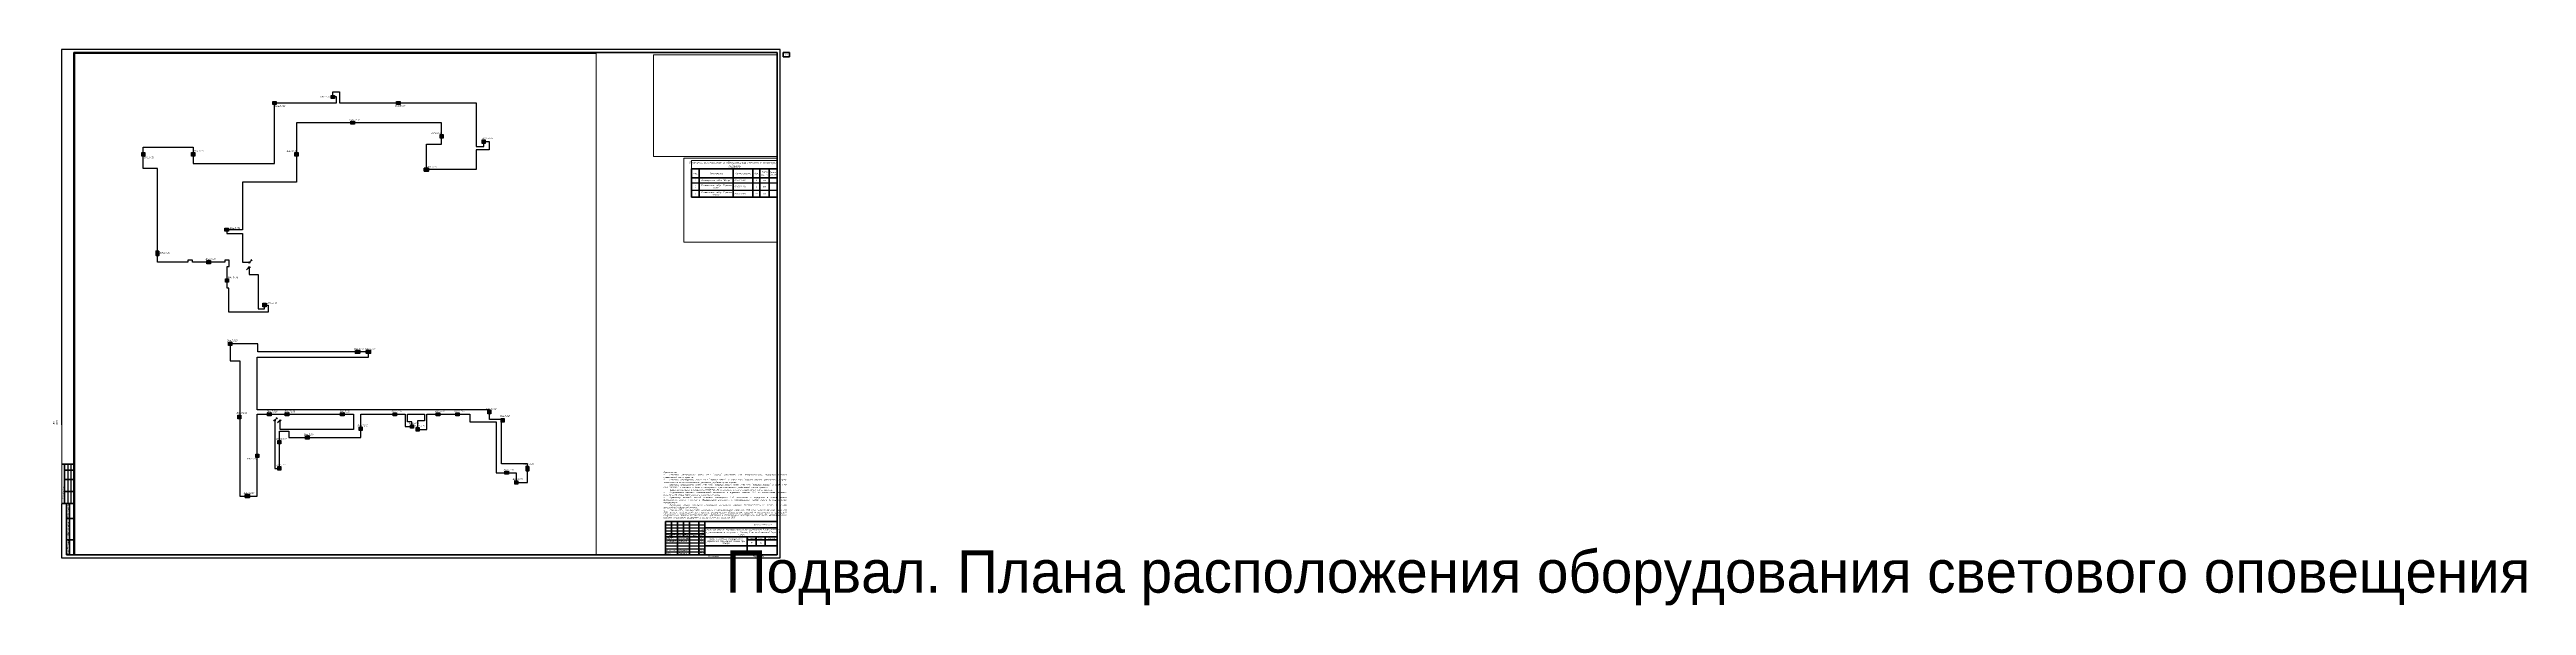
# Paper-space layout '14 Оборудование в запотолочном пространстве в подвале' of a CAD drawing. Extents: x -20 to 4078, y -79 to 841.
# The model-space entities are those that its viewports show. They can reach past a viewport. Long polylines and large blocks are cut down to what shows.
import ezdxf
from ezdxf.enums import TextEntityAlignment as Align

# ---------------------------------------------------------------- set-up
doc = ezdxf.new("R2018")
doc.units = 0
doc.header["$LTSCALE"] = 100
doc.linetypes.add('ACAD_ISO02W100', pattern=[15, 12, -3])
doc.layers.get('Defpoints').update_dxf_attribs({"color": 42})
for name, color, linetype, lineweight in [('00-Штамп', 7, 'Continuous', 0), ('cc_ПС', 6, 'пс  -V-V-V-V-V-V-V-', 30), ('Радио', 5, 'Continuous', 30), ('Текст', 7, 'Continuous', 15)]:
    doc.layers.add(name, color=color, linetype=linetype, lineweight=lineweight)
doc.layers.add('_СОУЭ Оповещение_световое', color=1, linetype='Continuous')
doc.layers.add('ODG - Проводка', color=3, linetype='Continuous')
doc.styles.add('ISOCPEUR', font='isocpeui.ttf', dxfattribs={"height": 250})
doc.styles.add('OlympDesign', font='isocpeui.ttf', dxfattribs={"height": 250})
doc.styles.get("Standard").update_dxf_attribs({"font": 'arial.ttf'})
doc.linetypes.add('пс  -V-V-V-V-V-V-V-', pattern='A,20,-0.2,["V",Standard,S=3,R=0,X=1,Y=-1.5],-5', length=25.2)

# ---------------------------------------------------------------- blocks, each defined once
blk = doc.blocks.new('*U2289')
at = {"linetype": 'Continuous', "lineweight": 25}
for p, q in [((1189, 841), (0, 841)), ((0, 841), (0, 0)), ((1189, 0), (1189, 841)), ((10, 155), (10, 90)), ((15, 155), (15, 90)), ((999, 55), (1064, 55)), ((999, 50), (1064, 50)), ((999, 45), (1064, 45)), ((0, 0), (1189, 0)), ((999, 30), (1064, 30)), ((999, 25), (1064, 25)), ((999, 20), (1064, 20)), ((999, 15), (1064, 15)), ((999, 10), (1064, 10))]:
    blk.add_line(p, q, dxfattribs=at)
at = {"linetype": 'Continuous', "lineweight": 60}
for p, q in [((1184, 836), (20, 836)), ((20, 836), (20, 5)), ((1184, 5), (1184, 836)), ((20, 155), (0, 155)), ((5, 155), (5, 90)), ((20, 145), (5, 145)), ((20, 130), (5, 130)), ((20, 90), (0, 90)), ((20, 110), (5, 110)), ((8, 90), (8, 5)), ((13, 90), (13, 5)), ((8, 65), (20, 65)), ((999, 60), (1184, 60)), ((999, 5), (999, 60)), ((1009, 60), (1009, 35)), ((1019, 60), (1019, 5)), ((1029, 60), (1029, 35)), ((1039, 60), (1039, 5)), ((1054, 60), (1054, 5)), ((1064, 5), (1064, 60)), ((1064, 50), (1184, 50)), ((1184, 5), (1184, 60)), ((8, 30), (20, 30)), ((8, 5), (20, 5)), ((20, 5), (1184, 5)), ((999, 40), (1064, 40)), ((999, 35), (1184, 35)), ((1064, 20), (1184, 20)), ((1134, 35), (1134, 5)), ((1134, 30), (1184, 30)), ((1149, 35), (1149, 20)), ((1164, 35), (1164, 20))]:
    blk.add_line(p, q, dxfattribs=at)
at = {"linetype": 'Continuous', "lineweight": 40}
blk.add_line((1134, 5), (1134, 35), dxfattribs=at)
at = {"lineweight": 60}
blk.add_lwpolyline([(1194, 829), (1204, 829), (1204, 836), (1194, 836)], close=True, dxfattribs=at)
at = {"linetype": 'Continuous', "rotation": 90, "style": 'ISOCPEUR'}
for s, insert, char_height, width, attachment_point in [('20_Главный_специалист_ВК', (-12.5, 176), 2.5, 19, 4), ('01.26', (-12.5, 215), 2.5, 10, 5), ('21_Главный_специалист_ЭОМ', (-7.5, 176), 2.5, 19, 4), ('01.26', (-7.5, 215), 2.5, 10, 5), ('01.26', (-2.5, 215), 2.5, 10, 5), ('Согласовано', (-17.5, 172.5), 3, 35, 5), ('Гл. спец ВК', (-12.5, 156), 2.5, 19, 4), ('Гл. спец ЭОМ', (-7.5, 156), 2.5, 19, 4), ('01.26', (-12.5, 150), 2.5, 10, 5), ('19_Главный_конструктор', (-7.5, 111), 2.5, 19, 4), ('01.26', (-7.5, 150), 2.5, 10, 5), ('18_Главный_специалист_ОВ', (-2.5, 111), 2.5, 19, 4), ('01.26', (-2.5, 150), 2.5, 10, 5), ('17_ГАП', (-12.5, 111), 2.5, 19, 4), ('ГАП', (-12.5, 91), 2.5, 19, 4), ('Гл. констр. ', (-7.5, 91), 2.5, 19, 4), ('Гл. спец ОВ', (-2.5, 91), 2.5, 19, 4), ('Согласовано', (2.5, 107.5), 2.5, 35, 5), ('Взам. инв. №', (10.5, 77.5), 2.5, 25, 5), ('Подп. и дата', (10.5, 47.5), 2.5, 35, 5), ('Инв. № подл.', (10.5, 17.5), 2.5, 25, 5)]:
    blk.add_mtext(s, dxfattribs=dict(at, insert=insert, char_height=char_height, width=width, attachment_point=attachment_point))
at = {"linetype": 'Continuous', "char_height": 2.5, "style": 'ISOCPEUR'}
for s, insert, width, attachment_point in [('Капитальный ремонт общеобразовательного учреждения (ГБОУ «Школа № 429»), расположенного по адресу: г. Москва, 5-ая ул. Соколиной Горы д.14 1 этап', (1124, 42.5), 118.295, 5), ('16-25//Г-Р–СОУЭ', (1174, 55), 110, 6), ('Разраб.', (1000, 32.5), 19, 4), ('Проверил', (1000, 27.5), 19, 4), ('Н. контр.', (1000, 12.5), 19, 4), ('ГИП', (1000, 7.5), 19, 4), ('Силантьев', (1020, 32.5), 19, 4), ('Мурашов', (1020, 27.5), 19, 4), ('Губарева', (1020, 12.5), 19, 4), ('Мурашов', (1020, 7.5), 19, 4), ('06.26', (1055.3, 32.5), 10, 4), ('06.26', (1055.3, 27.5), 10, 4), ('06.26', (1055.3, 12.5), 10, 4), ('06.26', (1055.3, 7.4), 10, 4), ('Копировал', (1078.5, 2.5), 25, 5), ('Р', (1141.5, 25), 15, 5), ('Формат', (1149.5, 2.5), 16, 5)]:
    blk.add_mtext(s, dxfattribs=dict(at, insert=insert, width=width, attachment_point=attachment_point))
at = {"char_height": 2.5, "attachment_point": 5, "style": 'ISOCPEUR'}
for s, insert, width in [('Изм.', (1004, 37.5), 10), ('Кол.уч', (1014, 37.5), 10), ('Лист', (1024, 37.5), 10), ('№док', (1034, 37.5), 10), ('Подп.', (1046.5, 37.5), 15), ('Дата', (1059, 37.5), 10), ('Стадия', (1141.5, 32.5), 15), ('Лист', (1156.5, 32.5), 15), ('Листов', (1174, 32.5), 20)]:
    blk.add_mtext(s, dxfattribs=dict(at, insert=insert, width=width))
at = {"linetype": 'Continuous', "insert": (1099, 27.5), "char_height": 2.5, "width": 68.295, "attachment_point": 5, "line_spacing_factor": 0.8, "style": 'ISOCPEUR'}
blk.add_mtext('Часть 5. Система оповещения и управления эвакуацией людей при пожаре', dxfattribs=at)
at = {"style": 'ISOCPEUR'}
for tag, p in [('Сквозная_нумерация', (1199, 832.5)), ('Форма3_номер_листа', (1156.5, 25)), ('Форма3_количество_листов', (1174, 25))]:
    blk.add_attdef(tag, text='', height=2.5, dxfattribs=at).set_placement(p, align=Align.MIDDLE_CENTER)
blk.add_attdef('Форма3_дополнительный_шифр', text='', height=2.5, dxfattribs=at).set_placement((1174, 55), align=Align.MIDDLE_LEFT)
at = {"lineweight": 30, "flags": 104}
blk.add_attdef('Форма3_наименование_чертежа', text='', height=2.5, dxfattribs=at).set_placement((1099, 12.5), align=Align.MIDDLE_CENTER)
at = {"style": 'ISOCPEUR', "flags": 8}
blk.add_attdef('Формат', (1157.5, 1.5), '', height=2.5, dxfattribs=at)
blk.add_wipeout([(-20, 220), (-0.5, 220), (-0.5, 90), (-20, 90)])
blk = doc.blocks.new('*U217')
at = {"linetype": 'Continuous', "lineweight": 20, "true_color": 0xffffff}
h = blk.add_hatch(color=7, dxfattribs=at)
h.dxf.hatch_style = 1
h.paths.add_polyline_path([(-15, 709), (-15, -223), (1418, -210), (1418, 722)])
at = {"color": 1, "linetype": 'Continuous', "lineweight": 50}
blk.add_lwpolyline([(-15, 709), (1418, 722), (1418, -210), (-15, -223)], close=True, dxfattribs=at)
at = {"color": 1, "linetype": 'Continuous', "lineweight": 30, "insert": (100, 455), "char_height": 300, "attachment_point": 1, "style": 'OlympDesign'}
blk.add_mtext_dynamic_manual_height_columns('ВЫХОД', width=642.49, gutter_width=25, heights=[0], dxfattribs=at)
at = {"style": 'OlympDesign'}
blk.add_attdef('НУМЕРАЦИЯ', (829, 974), '', height=500, rotation=90, dxfattribs=at)
at = {"color": 6, "lineweight": 20, "style": 'OlympDesign', "flags": 1}
for tag, p in [('ПОМЕЩЕНИЕ', (1645, -43)), ('ИД', (2550, -400))]:
    blk.add_attdef(tag, p, '', height=250, dxfattribs=at)
blk = doc.blocks.new('*U211')
at = {"linetype": 'Continuous', "lineweight": 20, "true_color": 0xffffff}
h = blk.add_hatch(color=7, dxfattribs=at)
h.dxf.hatch_style = 1
h.paths.add_polyline_path([(-15, 709), (-15, -223), (1418, -210), (1418, 722)])
at = {"color": 1, "linetype": 'Continuous', "lineweight": 50}
blk.add_lwpolyline([(-15, 709), (1418, 722), (1418, -210), (-15, -223)], close=True, dxfattribs=at)
at = {"color": 1, "linetype": 'Continuous', "lineweight": 30, "insert": (100, 455), "char_height": 300, "attachment_point": 1, "style": 'OlympDesign'}
blk.add_mtext_dynamic_manual_height_columns('ВЫХОД', width=642.49, gutter_width=25, heights=[0], dxfattribs=at)
at = {"style": 'OlympDesign'}
blk.add_attdef('НУМЕРАЦИЯ', (803, 944), '', height=500, rotation=90, dxfattribs=at)
at = {"color": 6, "lineweight": 20, "style": 'OlympDesign', "flags": 1}
for tag, p in [('ПОМЕЩЕНИЕ', (1645, -43)), ('ИД', (2550, -400))]:
    blk.add_attdef(tag, p, '', height=250, dxfattribs=at)
blk = doc.blocks.new('*U166')
at = {"linetype": 'Continuous', "lineweight": 20, "true_color": 0xffffff}
h = blk.add_hatch(color=7, dxfattribs=at)
h.dxf.hatch_style = 1
h.paths.add_polyline_path([(-15, 709), (-15, -223), (1418, -210), (1418, 722)])
at = {"color": 1, "linetype": 'Continuous', "lineweight": 50}
blk.add_lwpolyline([(-15, 709), (1418, 722), (1418, -210), (-15, -223)], close=True, dxfattribs=at)
at = {"color": 1, "linetype": 'Continuous', "lineweight": 30, "insert": (100, 455), "char_height": 300, "attachment_point": 1, "style": 'OlympDesign'}
blk.add_mtext_dynamic_manual_height_columns('ВЫХОД', width=642.49, gutter_width=25, heights=[0], dxfattribs=at)
at = {"style": 'OlympDesign'}
blk.add_attdef('НУМЕРАЦИЯ', (-546, 956), '', height=500, rotation=90, dxfattribs=at)
at = {"color": 6, "lineweight": 20, "style": 'OlympDesign', "flags": 1}
for tag, p in [('ПОМЕЩЕНИЕ', (1645, -43)), ('ИД', (2550, -400))]:
    blk.add_attdef(tag, p, '', height=250, dxfattribs=at)
blk = doc.blocks.new('*U152')
at = {"linetype": 'Continuous', "lineweight": 20, "true_color": 0xffffff}
h = blk.add_hatch(color=7, dxfattribs=at)
h.dxf.hatch_style = 1
h.paths.add_polyline_path([(-15, 709), (-15, -223), (1418, -210), (1418, 722)])
at = {"color": 1, "linetype": 'Continuous', "lineweight": 50}
blk.add_lwpolyline([(-15, 709), (1418, 722), (1418, -210), (-15, -223)], close=True, dxfattribs=at)
at = {"color": 1, "linetype": 'Continuous', "lineweight": 30, "insert": (100, 455), "char_height": 300, "attachment_point": 1, "style": 'OlympDesign'}
blk.add_mtext_dynamic_manual_height_columns('ВЫХОД', width=642.49, gutter_width=25, heights=[0], dxfattribs=at)
at = {"style": 'OlympDesign'}
blk.add_attdef('НУМЕРАЦИЯ', (-527, -1142), '', height=500, rotation=90, dxfattribs=at)
at = {"color": 6, "lineweight": 20, "style": 'OlympDesign', "flags": 1}
for tag, p in [('ПОМЕЩЕНИЕ', (1645, -43)), ('ИД', (2550, -400))]:
    blk.add_attdef(tag, p, '', height=250, dxfattribs=at)
blk = doc.blocks.new('*U154')
at = {"linetype": 'Continuous', "lineweight": 20, "true_color": 0xffffff}
h = blk.add_hatch(color=7, dxfattribs=at)
h.dxf.hatch_style = 1
h.paths.add_polyline_path([(196, -973), (201, 39), (-994, 43), (-998, -968)])
at = {"color": 1, "linetype": 'Continuous', "lineweight": 30}
blk.add_lwpolyline([(-994, 43), (201, 39), (196, -973), (-998, -968)], close=True, dxfattribs=at)
blk.add_lwpolyline([(-889, -440, 0, 244, 0), (-401, -442, 0, 0, 0), (125, -444, 0, 0, 0)], format="xyseb", dxfattribs=at)
at = {"style": 'OlympDesign'}
blk.add_attdef('НУМЕРАЦИЯ', (-1228, 227), '', height=500, dxfattribs=at)
at = {"color": 6, "lineweight": 20, "style": 'OlympDesign', "flags": 1}
for tag, p in [('ПОМЕЩЕНИЕ', (1643, -44)), ('ИД', (2549, -401))]:
    blk.add_attdef(tag, p, '', height=250, dxfattribs=at)
at = {"color": 2, "linetype": 'Continuous', "lineweight": 30, "style": 'OlympDesign', "width": 0.8, "flags": 1}
blk.add_attdef('ID', (2008, -419), '', height=250, rotation=359.768573, dxfattribs=at)
blk = doc.blocks.new('*U155')
at = {"linetype": 'Continuous', "lineweight": 20, "true_color": 0xffffff}
h = blk.add_hatch(color=7, dxfattribs=at)
h.dxf.hatch_style = 1
h.paths.add_polyline_path([(200, -972), (200, 39), (-994, 39), (-994, -972)])
at = {"color": 1, "linetype": 'Continuous', "lineweight": 30}
blk.add_lwpolyline([(-992, 40), (202, 40), (202, -972), (-992, -972)], close=True, dxfattribs=at)
blk.add_lwpolyline([(124, -448, 0, 244, 0), (-364, -448, 0, 0, 0), (-890, -448, 0, 0, 0)], format="xyseb", dxfattribs=at)
at = {"style": 'OlympDesign'}
blk.add_attdef('НУМЕРАЦИЯ', (-1495, 272), '', height=500, dxfattribs=at)
at = {"color": 6, "lineweight": 20, "style": 'OlympDesign', "flags": 1}
for tag, p in [('ПОМЕЩЕНИЕ', (1645, -43)), ('ИД', (2550, -400))]:
    blk.add_attdef(tag, p, '', height=250, dxfattribs=at)
at = {"color": 2, "linetype": 'Continuous', "lineweight": 30, "style": 'OlympDesign', "width": 0.8, "flags": 1}
blk.add_attdef('ID', (2010, -411), '', height=250, dxfattribs=at)
blk = doc.blocks.new('*U170')
at = {"linetype": 'Continuous', "lineweight": 20, "true_color": 0xffffff}
h = blk.add_hatch(color=7, dxfattribs=at)
h.dxf.hatch_style = 1
h.paths.add_polyline_path([(200, -972), (200, 39), (-994, 39), (-994, -972)])
at = {"color": 1, "linetype": 'Continuous', "lineweight": 30}
blk.add_lwpolyline([(-992, 40), (202, 40), (202, -972), (-992, -972)], close=True, dxfattribs=at)
blk.add_lwpolyline([(124, -448, 0, 244, 0), (-364, -448, 0, 0, 0), (-890, -448, 0, 0, 0)], format="xyseb", dxfattribs=at)
at = {"color": 6, "lineweight": 20, "style": 'OlympDesign', "flags": 1}
for tag, p in [('ПОМЕЩЕНИЕ', (1645, -43)), ('ИД', (2550, -400))]:
    blk.add_attdef(tag, p, '', height=250, dxfattribs=at)
at = {"style": 'OlympDesign'}
blk.add_attdef('НУМЕРАЦИЯ', (-1495, -1650), '', height=500, dxfattribs=at)
at = {"color": 2, "linetype": 'Continuous', "lineweight": 30, "style": 'OlympDesign', "width": 0.8, "flags": 1}
blk.add_attdef('ID', (2010, -411), '', height=250, dxfattribs=at)
blk = doc.blocks.new('*U214')
at = {"linetype": 'Continuous', "lineweight": 20, "true_color": 0xffffff}
h = blk.add_hatch(color=7, dxfattribs=at)
h.dxf.hatch_style = 1
h.paths.add_polyline_path([(200, -972), (200, 39), (-994, 39), (-994, -972)])
at = {"color": 1, "linetype": 'Continuous', "lineweight": 30}
blk.add_lwpolyline([(-992, 40), (202, 40), (202, -972), (-992, -972)], close=True, dxfattribs=at)
blk.add_lwpolyline([(124, -448, 0, 244, 0), (-364, -448, 0, 0, 0), (-890, -448, 0, 0, 0)], format="xyseb", dxfattribs=at)
at = {"color": 6, "lineweight": 20, "style": 'OlympDesign', "flags": 1}
for tag, p in [('ПОМЕЩЕНИЕ', (1645, -43)), ('ИД', (2550, -400))]:
    blk.add_attdef(tag, p, '', height=250, dxfattribs=at)
at = {"style": 'OlympDesign'}
blk.add_attdef('НУМЕРАЦИЯ', (-240, -1740), '', height=500, dxfattribs=at)
at = {"color": 2, "linetype": 'Continuous', "lineweight": 30, "style": 'OlympDesign', "width": 0.8, "flags": 1}
blk.add_attdef('ID', (2010, -411), '', height=250, dxfattribs=at)
blk = doc.blocks.new('*U218')
at = {"linetype": 'Continuous', "lineweight": 20, "true_color": 0xffffff}
h = blk.add_hatch(color=7, dxfattribs=at)
h.dxf.hatch_style = 1
h.paths.add_polyline_path([(200, -972), (200, 39), (-994, 39), (-994, -972)])
at = {"color": 1, "linetype": 'Continuous', "lineweight": 30}
blk.add_lwpolyline([(-992, 40), (202, 40), (202, -972), (-992, -972)], close=True, dxfattribs=at)
blk.add_lwpolyline([(124, -448, 0, 244, 0), (-364, -448, 0, 0, 0), (-890, -448, 0, 0, 0)], format="xyseb", dxfattribs=at)
at = {"color": 6, "lineweight": 20, "style": 'OlympDesign', "flags": 1}
for tag, p in [('ПОМЕЩЕНИЕ', (1645, -43)), ('ИД', (2550, -400))]:
    blk.add_attdef(tag, p, '', height=250, dxfattribs=at)
at = {"style": 'OlympDesign'}
blk.add_attdef('НУМЕРАЦИЯ', (-1184, -3837), '', height=500, dxfattribs=at)
at = {"color": 2, "linetype": 'Continuous', "lineweight": 30, "style": 'OlympDesign', "width": 0.8, "flags": 1}
blk.add_attdef('ID', (2010, -411), '', height=250, dxfattribs=at)
blk = doc.blocks.new('*U212')
at = {"linetype": 'Continuous', "lineweight": 20, "true_color": 0xffffff}
h = blk.add_hatch(color=7, dxfattribs=at)
h.dxf.hatch_style = 1
h.paths.add_polyline_path([(200, -972), (200, 39), (-994, 39), (-994, -972)])
at = {"color": 1, "linetype": 'Continuous', "lineweight": 30}
blk.add_lwpolyline([(-992, 40), (202, 40), (202, -972), (-992, -972)], close=True, dxfattribs=at)
blk.add_lwpolyline([(124, -448, 0, 244, 0), (-364, -448, 0, 0, 0), (-890, -448, 0, 0, 0)], format="xyseb", dxfattribs=at)
at = {"style": 'OlympDesign'}
blk.add_attdef('НУМЕРАЦИЯ', (866, -299), '', height=500, dxfattribs=at)
at = {"color": 6, "lineweight": 20, "style": 'OlympDesign', "flags": 1}
for tag, p in [('ПОМЕЩЕНИЕ', (1645, -43)), ('ИД', (2550, -400))]:
    blk.add_attdef(tag, p, '', height=250, dxfattribs=at)
at = {"color": 2, "linetype": 'Continuous', "lineweight": 30, "style": 'OlympDesign', "width": 0.8, "flags": 1}
blk.add_attdef('ID', (2010, -411), '', height=250, dxfattribs=at)
blk = doc.blocks.new('*U167')
at = {"linetype": 'Continuous', "lineweight": 20, "true_color": 0xffffff}
h = blk.add_hatch(color=7, dxfattribs=at)
h.dxf.hatch_style = 1
h.paths.add_polyline_path([(200, -972), (200, 39), (-994, 39), (-994, -972)])
at = {"color": 1, "linetype": 'Continuous', "lineweight": 30}
blk.add_lwpolyline([(-992, 40), (202, 40), (202, -972), (-992, -972)], close=True, dxfattribs=at)
blk.add_lwpolyline([(124, -448, 0, 244, 0), (-364, -448, 0, 0, 0), (-890, -448, 0, 0, 0)], format="xyseb", dxfattribs=at)
at = {"color": 6, "lineweight": 20, "style": 'OlympDesign', "flags": 1}
for tag, p in [('ПОМЕЩЕНИЕ', (1645, -43)), ('ИД', (2550, -400))]:
    blk.add_attdef(tag, p, '', height=250, dxfattribs=at)
at = {"style": 'OlympDesign'}
blk.add_attdef('НУМЕРАЦИЯ', (-1190, -3745), '', height=500, dxfattribs=at)
at = {"color": 2, "linetype": 'Continuous', "lineweight": 30, "style": 'OlympDesign', "width": 0.8, "flags": 1}
blk.add_attdef('ID', (2010, -411), '', height=250, dxfattribs=at)
blk = doc.blocks.new('*U163')
at = {"linetype": 'Continuous', "lineweight": 20, "true_color": 0xffffff}
h = blk.add_hatch(color=7, dxfattribs=at)
h.dxf.hatch_style = 1
h.paths.add_polyline_path([(200, -972), (200, 39), (-994, 39), (-994, -972)])
at = {"color": 1, "linetype": 'Continuous', "lineweight": 30}
blk.add_lwpolyline([(-992, 40), (202, 40), (202, -972), (-992, -972)], close=True, dxfattribs=at)
blk.add_lwpolyline([(124, -448, 0, 244, 0), (-364, -448, 0, 0, 0), (-890, -448, 0, 0, 0)], format="xyseb", dxfattribs=at)
at = {"color": 6, "lineweight": 20, "style": 'OlympDesign', "flags": 1}
for tag, p in [('ПОМЕЩЕНИЕ', (1645, -43)), ('ИД', (2550, -400))]:
    blk.add_attdef(tag, p, '', height=250, dxfattribs=at)
at = {"style": 'OlympDesign'}
blk.add_attdef('НУМЕРАЦИЯ', (-1495, -1373), '', height=500, dxfattribs=at)
at = {"color": 2, "linetype": 'Continuous', "lineweight": 30, "style": 'OlympDesign', "width": 0.8, "flags": 1}
blk.add_attdef('ID', (2010, -411), '', height=250, dxfattribs=at)
blk = doc.blocks.new('*U251')
at = {"linetype": 'Continuous', "lineweight": 20, "true_color": 0xffffff}
h = blk.add_hatch(color=7, dxfattribs=at)
h.dxf.hatch_style = 1
h.paths.add_polyline_path([(200, -972), (200, 39), (-994, 39), (-994, -972)])
at = {"color": 1, "linetype": 'Continuous', "lineweight": 30}
blk.add_lwpolyline([(-992, 40), (202, 40), (202, -972), (-992, -972)], close=True, dxfattribs=at)
blk.add_lwpolyline([(124, -448, 0, 244, 0), (-364, -448, 0, 0, 0), (-890, -448, 0, 0, 0)], format="xyseb", dxfattribs=at)
at = {"color": 6, "lineweight": 20, "style": 'OlympDesign', "flags": 1}
for tag, p in [('ПОМЕЩЕНИЕ', (1645, -43)), ('ИД', (2550, -400))]:
    blk.add_attdef(tag, p, '', height=250, dxfattribs=at)
at = {"style": 'OlympDesign'}
blk.add_attdef('НУМЕРАЦИЯ', (818, -3993), '', height=500, dxfattribs=at)
at = {"color": 2, "linetype": 'Continuous', "lineweight": 30, "style": 'OlympDesign', "width": 0.8, "flags": 1}
blk.add_attdef('ID', (2010, -411), '', height=250, dxfattribs=at)
blk = doc.blocks.new('*U151')
at = {"linetype": 'Continuous', "lineweight": 20, "true_color": 0xffffff}
h = blk.add_hatch(color=7, dxfattribs=at)
h.dxf.hatch_style = 1
h.paths.add_polyline_path([(196, -973), (201, 39), (-994, 43), (-998, -968)])
at = {"color": 1, "linetype": 'Continuous', "lineweight": 30}
blk.add_lwpolyline([(-994, 43), (201, 39), (196, -973), (-998, -968)], close=True, dxfattribs=at)
blk.add_lwpolyline([(-889, -440, 0, 244, 0), (-401, -442, 0, 0, 0), (125, -444, 0, 0, 0)], format="xyseb", dxfattribs=at)
at = {"color": 6, "lineweight": 20, "style": 'OlympDesign', "flags": 1}
for tag, p in [('ПОМЕЩЕНИЕ', (1643, -44)), ('ИД', (2549, -401))]:
    blk.add_attdef(tag, p, '', height=250, dxfattribs=at)
at = {"style": 'OlympDesign'}
blk.add_attdef('НУМЕРАЦИЯ', (-1228, -1671), '', height=500, dxfattribs=at)
at = {"color": 2, "linetype": 'Continuous', "lineweight": 30, "style": 'OlympDesign', "width": 0.8, "flags": 1}
blk.add_attdef('ID', (2008, -419), '', height=250, rotation=359.768573, dxfattribs=at)
blk = doc.blocks.new('*U168')
at = {"linetype": 'Continuous', "lineweight": 20, "true_color": 0xffffff}
h = blk.add_hatch(color=7, dxfattribs=at)
h.dxf.hatch_style = 1
h.paths.add_polyline_path([(200, -972), (200, 39), (-994, 39), (-994, -972)])
at = {"color": 1, "linetype": 'Continuous', "lineweight": 30}
blk.add_lwpolyline([(-992, 40), (202, 40), (202, -972), (-992, -972)], close=True, dxfattribs=at)
blk.add_lwpolyline([(124, -448, 0, 244, 0), (-364, -448, 0, 0, 0), (-890, -448, 0, 0, 0)], format="xyseb", dxfattribs=at)
at = {"style": 'OlympDesign'}
blk.add_attdef('НУМЕРАЦИЯ', (-1408, 299), '', height=500, dxfattribs=at)
at = {"color": 6, "lineweight": 20, "style": 'OlympDesign', "flags": 1}
for tag, p in [('ПОМЕЩЕНИЕ', (1645, -43)), ('ИД', (2550, -400))]:
    blk.add_attdef(tag, p, '', height=250, dxfattribs=at)
at = {"color": 2, "linetype": 'Continuous', "lineweight": 30, "style": 'OlympDesign', "width": 0.8, "flags": 1}
blk.add_attdef('ID', (2010, -411), '', height=250, dxfattribs=at)
blk = doc.blocks.new('*U150')
at = {"linetype": 'Continuous', "lineweight": 20, "true_color": 0xffffff}
h = blk.add_hatch(color=7, dxfattribs=at)
h.dxf.hatch_style = 1
h.paths.add_polyline_path([(200, -972), (200, 39), (-994, 39), (-994, -972)])
at = {"color": 1, "linetype": 'Continuous', "lineweight": 30}
blk.add_lwpolyline([(-992, 40), (202, 40), (202, -972), (-992, -972)], close=True, dxfattribs=at)
blk.add_lwpolyline([(124, -448, 0, 244, 0), (-364, -448, 0, 0, 0), (-890, -448, 0, 0, 0)], format="xyseb", dxfattribs=at)
at = {"style": 'OlympDesign'}
blk.add_attdef('НУМЕРАЦИЯ', (473, 611), '', height=500, dxfattribs=at)
at = {"color": 6, "lineweight": 20, "style": 'OlympDesign', "flags": 1}
for tag, p in [('ПОМЕЩЕНИЕ', (1645, -43)), ('ИД', (2550, -400))]:
    blk.add_attdef(tag, p, '', height=250, dxfattribs=at)
at = {"color": 2, "linetype": 'Continuous', "lineweight": 30, "style": 'OlympDesign', "width": 0.8, "flags": 1}
blk.add_attdef('ID', (2010, -411), '', height=250, dxfattribs=at)
blk = doc.blocks.new('*U210')
at = {"linetype": 'Continuous', "lineweight": 20, "true_color": 0xffffff}
h = blk.add_hatch(color=7, dxfattribs=at)
h.dxf.hatch_style = 1
h.paths.add_polyline_path([(200, -972), (200, 39), (-994, 39), (-994, -972)])
at = {"color": 1, "linetype": 'Continuous', "lineweight": 30}
blk.add_lwpolyline([(-992, 40), (202, 40), (202, -972), (-992, -972)], close=True, dxfattribs=at)
blk.add_lwpolyline([(124, -448, 0, 244, 0), (-364, -448, 0, 0, 0), (-890, -448, 0, 0, 0)], format="xyseb", dxfattribs=at)
at = {"color": 6, "lineweight": 20, "style": 'OlympDesign', "flags": 1}
for tag, p in [('ПОМЕЩЕНИЕ', (1645, -43)), ('ИД', (2550, -400))]:
    blk.add_attdef(tag, p, '', height=250, dxfattribs=at)
at = {"style": 'OlympDesign'}
blk.add_attdef('НУМЕРАЦИЯ', (324, -708), '', height=500, dxfattribs=at)
at = {"color": 2, "linetype": 'Continuous', "lineweight": 30, "style": 'OlympDesign', "width": 0.8, "flags": 1}
blk.add_attdef('ID', (2010, -411), '', height=250, dxfattribs=at)
blk = doc.blocks.new('*U219')
at = {"linetype": 'Continuous', "lineweight": 20, "true_color": 0xffffff}
h = blk.add_hatch(color=7, dxfattribs=at)
h.dxf.hatch_style = 1
h.paths.add_polyline_path([(200, -972), (200, 39), (-994, 39), (-994, -972)])
at = {"color": 1, "linetype": 'Continuous', "lineweight": 30}
blk.add_lwpolyline([(-992, 40), (202, 40), (202, -972), (-992, -972)], close=True, dxfattribs=at)
blk.add_lwpolyline([(124, -448, 0, 244, 0), (-364, -448, 0, 0, 0), (-890, -448, 0, 0, 0)], format="xyseb", dxfattribs=at)
at = {"color": 6, "lineweight": 20, "style": 'OlympDesign', "flags": 1}
for tag, p in [('ПОМЕЩЕНИЕ', (1645, -43)), ('ИД', (2550, -400))]:
    blk.add_attdef(tag, p, '', height=250, dxfattribs=at)
at = {"style": 'OlympDesign'}
blk.add_attdef('НУМЕРАЦИЯ', (-1446, -712), '', height=500, dxfattribs=at)
at = {"color": 2, "linetype": 'Continuous', "lineweight": 30, "style": 'OlympDesign', "width": 0.8, "flags": 1}
blk.add_attdef('ID', (2010, -411), '', height=250, dxfattribs=at)
blk = doc.blocks.new('*U169')
at = {"linetype": 'Continuous', "lineweight": 20, "true_color": 0xffffff}
h = blk.add_hatch(color=7, dxfattribs=at)
h.dxf.hatch_style = 1
h.paths.add_polyline_path([(200, -972), (200, 39), (-994, 39), (-994, -972)])
at = {"color": 1, "linetype": 'Continuous', "lineweight": 30}
blk.add_lwpolyline([(-992, 40), (202, 40), (202, -972), (-992, -972)], close=True, dxfattribs=at)
blk.add_lwpolyline([(124, -448, 0, 244, 0), (-364, -448, 0, 0, 0), (-890, -448, 0, 0, 0)], format="xyseb", dxfattribs=at)
at = {"color": 6, "lineweight": 20, "style": 'OlympDesign', "flags": 1}
for tag, p in [('ПОМЕЩЕНИЕ', (1645, -43)), ('ИД', (2550, -400))]:
    blk.add_attdef(tag, p, '', height=250, dxfattribs=at)
at = {"style": 'OlympDesign'}
blk.add_attdef('НУМЕРАЦИЯ', (624, -1211), '', height=500, dxfattribs=at)
at = {"color": 2, "linetype": 'Continuous', "lineweight": 30, "style": 'OlympDesign', "width": 0.8, "flags": 1}
blk.add_attdef('ID', (2010, -411), '', height=250, dxfattribs=at)
blk = doc.blocks.new('*U213')
at = {"linetype": 'Continuous', "lineweight": 20, "true_color": 0xffffff}
h = blk.add_hatch(color=7, dxfattribs=at)
h.dxf.hatch_style = 1
h.paths.add_polyline_path([(200, -972), (200, 39), (-994, 39), (-994, -972)])
at = {"color": 1, "linetype": 'Continuous', "lineweight": 30}
blk.add_lwpolyline([(-992, 40), (202, 40), (202, -972), (-992, -972)], close=True, dxfattribs=at)
blk.add_lwpolyline([(124, -448, 0, 244, 0), (-364, -448, 0, 0, 0), (-890, -448, 0, 0, 0)], format="xyseb", dxfattribs=at)
at = {"style": 'OlympDesign'}
blk.add_attdef('НУМЕРАЦИЯ', (-1278, -243), '', height=500, dxfattribs=at)
at = {"color": 6, "lineweight": 20, "style": 'OlympDesign', "flags": 1}
for tag, p in [('ПОМЕЩЕНИЕ', (1645, -43)), ('ИД', (2550, -400))]:
    blk.add_attdef(tag, p, '', height=250, dxfattribs=at)
at = {"color": 2, "linetype": 'Continuous', "lineweight": 30, "style": 'OlympDesign', "width": 0.8, "flags": 1}
blk.add_attdef('ID', (2010, -411), '', height=250, dxfattribs=at)
blk = doc.blocks.new('*U215')
at = {"linetype": 'Continuous', "lineweight": 20, "true_color": 0xffffff}
h = blk.add_hatch(color=7, dxfattribs=at)
h.dxf.hatch_style = 1
h.paths.add_polyline_path([(200, -972), (200, 39), (-994, 39), (-994, -972)])
at = {"color": 1, "linetype": 'Continuous', "lineweight": 30}
blk.add_lwpolyline([(-992, 40), (202, 40), (202, -972), (-992, -972)], close=True, dxfattribs=at)
blk.add_lwpolyline([(124, -448, 0, 244, 0), (-364, -448, 0, 0, 0), (-890, -448, 0, 0, 0)], format="xyseb", dxfattribs=at)
at = {"color": 6, "lineweight": 20, "style": 'OlympDesign', "flags": 1}
for tag, p in [('ПОМЕЩЕНИЕ', (1645, -43)), ('ИД', (2550, -400))]:
    blk.add_attdef(tag, p, '', height=250, dxfattribs=at)
at = {"style": 'OlympDesign'}
blk.add_attdef('НУМЕРАЦИЯ', (-4751, -658), '', height=500, dxfattribs=at)
at = {"color": 2, "linetype": 'Continuous', "lineweight": 30, "style": 'OlympDesign', "width": 0.8, "flags": 1}
blk.add_attdef('ID', (2010, -411), '', height=250, dxfattribs=at)
blk = doc.blocks.new('*U216')
at = {"linetype": 'Continuous', "lineweight": 20, "true_color": 0xffffff}
h = blk.add_hatch(color=7, dxfattribs=at)
h.dxf.hatch_style = 1
h.paths.add_polyline_path([(200, -972), (200, 39), (-994, 39), (-994, -972)])
at = {"color": 1, "linetype": 'Continuous', "lineweight": 30}
blk.add_lwpolyline([(-992, 40), (202, 40), (202, -972), (-992, -972)], close=True, dxfattribs=at)
blk.add_lwpolyline([(124, -448, 0, 244, 0), (-364, -448, 0, 0, 0), (-890, -448, 0, 0, 0)], format="xyseb", dxfattribs=at)
at = {"color": 6, "lineweight": 20, "style": 'OlympDesign', "flags": 1}
for tag, p in [('ПОМЕЩЕНИЕ', (1645, -43)), ('ИД', (2550, -400))]:
    blk.add_attdef(tag, p, '', height=250, dxfattribs=at)
at = {"style": 'OlympDesign'}
blk.add_attdef('НУМЕРАЦИЯ', (-1230, -873), '', height=500, dxfattribs=at)
at = {"color": 2, "linetype": 'Continuous', "lineweight": 30, "style": 'OlympDesign', "width": 0.8, "flags": 1}
blk.add_attdef('ID', (2010, -411), '', height=250, dxfattribs=at)
blk = doc.blocks.new('*U209')
at = {"linetype": 'Continuous', "lineweight": 20, "true_color": 0xffffff}
h = blk.add_hatch(color=7, dxfattribs=at)
h.dxf.hatch_style = 1
h.paths.add_polyline_path([(200, -972), (200, 39), (-994, 39), (-994, -972)])
at = {"color": 1, "linetype": 'Continuous', "lineweight": 30}
blk.add_lwpolyline([(-992, 40), (202, 40), (202, -972), (-992, -972)], close=True, dxfattribs=at)
blk.add_lwpolyline([(124, -448, 0, 244, 0), (-364, -448, 0, 0, 0), (-890, -448, 0, 0, 0)], format="xyseb", dxfattribs=at)
at = {"style": 'OlympDesign'}
blk.add_attdef('НУМЕРАЦИЯ', (-796, 277), '', height=500, dxfattribs=at)
at = {"color": 6, "lineweight": 20, "style": 'OlympDesign', "flags": 1}
for tag, p in [('ПОМЕЩЕНИЕ', (1645, -43)), ('ИД', (2550, -400))]:
    blk.add_attdef(tag, p, '', height=250, dxfattribs=at)
at = {"color": 2, "linetype": 'Continuous', "lineweight": 30, "style": 'OlympDesign', "width": 0.8, "flags": 1}
blk.add_attdef('ID', (2010, -411), '', height=250, dxfattribs=at)
blk = doc.blocks.new('*U120')
at = {"layer": 'ODG - Проводка'}
h = blk.add_hatch(color=0, dxfattribs=at)
edge = h.paths.add_edge_path()
edge.add_arc((0, 0), 50, 0, 360)
at = {"layer": 'ODG - Проводка', "color": 0}
for points in [[(0, 0), (212, 212)], [(35, 35), (85, 122)], [(35, 35), (122, 85)]]:
    blk.add_lwpolyline(points, dxfattribs=at)
blk.add_circle((0, 0), 50, dxfattribs=at)
blk = doc.blocks.new('*U118')
at = {"layer": 'ODG - Проводка'}
h = blk.add_hatch(color=0, dxfattribs=at)
edge = h.paths.add_edge_path()
edge.add_arc((0, 0), 50, 0, 360)
at = {"layer": 'ODG - Проводка', "color": 0}
for points in [[(-212, -212), (0, 0)], [(-212, -212), (-162, -126)], [(-212, -212), (-126, -162)]]:
    blk.add_lwpolyline(points, dxfattribs=at)
blk.add_circle((0, 0), 50, dxfattribs=at)
blk = doc.blocks.new('*T2354')
at = {"color": 0, "lineweight": 50, "transparency": 16777216}
for p, q in [((0, -1408), (14195, -1408)), ((0, -1408), (0, -6108)), ((0, -2908), (14195, -2908)), ((1300, -1408), (1300, -6108)), ((6919, -1408), (6919, -6108)), ((10139, -1408), (10139, -6108)), ((11339, -1408), (11339, -6108)), ((12839, -1408), (12839, -6108)), ((14195, -1408), (14195, -6108)), ((0, -6108), (14195, -6108))]:
    blk.add_line(p, q, dxfattribs=at)
at = {"color": 0, "linetype": 'ByBlock', "lineweight": -2, "transparency": 16777216}
blk.add_line((0, -3708), (12839, -3708), dxfattribs=at)
at = {"color": 0, "transparency": 16777216}
for p, q in [((12839, -3708), (14195, -3708)), ((0, -4908), (14195, -4908))]:
    blk.add_line(p, q, dxfattribs=at)
at = {"layer": 'Defpoints', "color": 8, "linetype": 'ByBlock', "lineweight": 0, "transparency": 16777216}
for p, q in [((0, 0), (14195, 0)), ((0, 0), (0, -1408)), ((14195, 0), (14195, -1408))]:
    blk.add_line(p, q, dxfattribs=at)
at = {"color": 0, "transparency": 16777216, "style": 'OlympDesign'}
for s, insert, char_height, width, attachment_point in [('Перечень материалов и оборудования светового оповещения подвала ', (7097, -704), 350, 13794.54, 5), ('Поз.', (650, -2158), 250, 900, 5), ('1', (650, -3308), 250, 900, 5), ('Оповещатель табло "Стрелка влево"', (4110, -4308), 250, 5219.44, 5), ('Оповещатель табло "Выход"', (4110, -3308), 250, 5219.44, 5), ('Обозначение', (4110, -2158), 250, 5219.44, 5), ('ОПОП 1-R3', (7119, -3308), 250, 2819.56, 4), ('Наименование', (8529, -2158), 250, 2819.56, 5), ('Кол.', (10739, -2158), 250, 800, 5), ('6', (10739, -3308), 250, 800, 5), ('Масса ед., кг', (12089, -2158), 250, 1100, 5), ('шт.', (12089, -3308), 250, 1100, 5), ('Приме- чание', (13517, -2158), 250, 955.55, 5), ('3', (650, -5508), 250, 900, 5), ('2', (650, -4308), 250, 900, 5), ('{\\C256;Оповещатель табло "Стрелка вправо"}', (4110, -5508), 250, 5219.44, 5), ('ОПОП 1-R3', (7119, -4308), 250, 2819.56, 4), ('ОПОП 1-R3', (7119, -5508), 250, 2819.56, 4), ('27', (10739, -5508), 250, 800, 5), ('5', (10739, -4308), 250, 800, 5), ('шт.', (12089, -4308), 250, 1100, 5), ('шт.', (12089, -5508), 250, 1100, 5)]:
    blk.add_mtext(s, dxfattribs=dict(at, insert=insert, char_height=char_height, width=width, attachment_point=attachment_point))

msp = doc.modelspace()

# ---------------------------------------------------------------- linework, layer by layer
at = {"layer": 'cc_ПС', "color": 1, "linetype": 'ACAD_ISO02W100', "lineweight": 30, "ltscale": 30}
for points in [[(240397.154395, -230199.233807), (240397.154395, -231363.598358), (241857.777066, -231363.598358), (241857.777066, -237075.8723), (242920.221966, -237075.8723), (242920.221966, -236443.552441), (243513.60711, -236443.552441), (243513.60711, -237614.511546), (236994.222019, -237614.511546), (236994.222019, -233642.517789), (236720.030908, -233642.517789), (236720.030908, -230037.893817), (237091.5276, -230037.893817), (237091.5276, -229014.853661), (236364.38058, -229014.853661), (236364.38058, -229346.98933), (231029.619205, -229346.98933), (231029.619205, -229014.853661), (230230.143105, -229014.853661), (230230.143105, -229346.98933), (225220.324743, -229346.98933), (225220.324743, -213839.727765), (222865.642604, -213839.727765), (222865.642604, -210300.230781), (231120.152077, -210300.230781), (231120.152077, -213021.793858), (244570.394944, -213021.793858), (244570.394944, -207043.29121), (244570.394944, -207043.29121), (244570.394944, -203011.694374), (254834.929585, -203011.694374), (254834.929585, -202005.002851), (254222.336819, -202005.002851), (254222.336819, -201183.20505), (255332.629924, -201183.20505), (255332.629924, -203011.694374), (277937.077781, -203011.694374), (277937.077781, -210192.473474), (279180.152077, -210192.473474), (279180.152077, -209394.855729), (280111.416311, -209394.855729), (280111.416311, -210747.07214), (277937.077781, -210747.07214), (277937.077781, -214034.709015), (269719.070345, -214034.709015), (269719.070345, -209844.228737), (272214.399051, -209844.228737), (272214.399051, -206275.736245), (248214.399051, -206275.736245), (248214.399051, -216095.97976), (239272.88942, -216095.97976), (239272.88942, -223970.755877), (236667.275564, -223970.755877), (236667.275564, -224613.53623), (239272.88942, -224613.53623), (239272.88942, -229325.16593), (240397.154395, -229325.16593)], [(244609.420425, -255522.56092), (244609.420425, -263459.992968), (245379.060917, -263459.992968), (245379.060917, -257279.691726), (246925.019526, -257279.691726), (246925.019526, -258350.912882), (258846.914347, -258350.912882), (258846.914347, -254515.668597), (266169.350195, -254515.668597), (266169.350195, -256527.790429), (267310.604751, -256527.790429), (267310.604751, -255743.13136), (266554.024789, -255743.13136), (266554.024789, -254516.872306), (269367.847675, -254516.872306), (269367.847675, -255615.444256), (268251.008349, -255615.444256), (268251.008349, -257000.469188), (269753.456307, -257000.469188), (269753.456307, -254516.872306), (276894.314917, -254516.872306), (276894.314917, -255747.345083), (281262.630778, -255747.345083), (281262.630778, -264186.915304), (284577.9077, -264186.915304), (284577.9077, -265789.068949), (286437.243316, -265791.554306), (286437.243316, -262684.336178), (282151.582391, -262684.336178), (282151.582391, -255356.544738), (280122.180289, -255356.544738), (280122.180289, -253776.17468), (241723.306118, -253776.17468), (241723.306118, -245035.112679), (260113.935127, -245035.112679), (260113.935127, -244184.09509), (241825.289848, -244184.09509), (241825.289848, -242855.201372), (237230.969405, -242855.201372), (237230.969405, -245676.945433), (238813.48462, -245676.945433), (238813.48462, -268035.216556), (241723.306118, -268035.216556), (241723.306118, -254515.668597), (257665.932519, -254515.668597), (257665.932519, -257026.042283), (245530.710387, -257026.042283), (245530.710387, -255493.98488)]]:
    msp.add_lwpolyline(points, dxfattribs=at)

# ---------------------------------------------------------------- block references
msp.add_blockref('*T2354', (225097.337172, -292911.740376))
at = {"layer": '_СОУЭ Оповещение_световое', "color": 4}
ref = msp.add_blockref('*U214', (244767.762713, -202787.821272), dxfattribs=dict(at, xscale=0.5, yscale=0.5, zscale=0.5))
ref.add_attrib('НУМЕРАЦИЯ', 'BIAL5.1.25', (244647.681787, -203657.599658), dxfattribs={"layer": '00-Штамп', "color": 7, "height": 250, "style": 'OlympDesign'})
ref = msp.add_blockref('*U215', (254419.704588, -201772.068246), dxfattribs=dict(at, xscale=0.5, yscale=0.5, zscale=0.5))
ref.add_attrib('НУМЕРАЦИЯ', 'BIAL5.1.26', (252044.222921, -202101.036414), dxfattribs={"layer": '00-Штамп', "color": 7, "height": 250, "style": 'OlympDesign'})
ref = msp.add_blockref('*U170', (265264.037433, -202787.821272), dxfattribs=dict(at, xscale=0.5, yscale=0.5, zscale=0.5))
ref.add_attrib('НУМЕРАЦИЯ', 'BIAL5.1.27', (264516.505524, -203612.719228), dxfattribs={"layer": '00-Штамп', "color": 7, "height": 250, "style": 'OlympDesign'})
ref = msp.add_blockref('*U155', (257712.068456, -206042.801641, 0.980876), dxfattribs=dict(at, xscale=0.5, yscale=0.5, zscale=0.5))
ref.add_attrib('НУМЕРАЦИЯ', 'BIAL5.1.31', (256964.536547, -205906.890948, 0.980876), dxfattribs={"layer": '00-Штамп', "color": 7, "height": 250, "style": 'OlympDesign'})
ref = msp.add_blockref('*U218', (272447.333656, -208715.247133), dxfattribs=dict(at, xscale=0.5, yscale=0.5, zscale=0.5, rotation=270))
ref.add_attrib('НУМЕРАЦИЯ', 'BIAL5.1.30', (270528.711983, -208123.459832), dxfattribs={"layer": '00-Штамп', "color": 7, "height": 250, "style": 'OlympDesign'})
ref = msp.add_blockref('*U216', (279413.086682, -209592.223498), dxfattribs=dict(at, xscale=0.5, yscale=0.5, zscale=0.5, rotation=270))
ref.add_attrib('НУМЕРАЦИЯ', 'BIAL5.1.28', (278976.438041, -208976.997585), dxfattribs={"layer": '00-Штамп', "color": 7, "height": 250, "style": 'OlympDesign'})
ref = msp.add_blockref('*U212', (223098.577208, -211715.247133), dxfattribs=dict(at, xscale=0.5, yscale=0.5, zscale=0.5, rotation=270))
ref.add_attrib('НУМЕРАЦИЯ', 'BIAL5.1.23', (222949.267951, -212148.03256), dxfattribs={"layer": '00-Штамп', "color": 7, "height": 250, "style": 'OlympDesign'})
ref = msp.add_blockref('*U213', (231353.086682, -211715.247133), dxfattribs=dict(at, xscale=0.5, yscale=0.5, zscale=0.5, rotation=270))
ref.add_attrib('НУМЕРАЦИЯ', 'BIAL5.1.24', (231231.354997, -211076.26799), dxfattribs={"layer": '00-Штамп', "color": 7, "height": 250, "style": 'OlympDesign'})
ref = msp.add_blockref('*U167', (248447.333656, -211715.247133), dxfattribs=dict(at, xscale=0.5, yscale=0.5, zscale=0.5, rotation=270))
ref.add_attrib('НУМЕРАЦИЯ', 'BIAL5.1.32', (246575.027958, -211120.159596), dxfattribs={"layer": '00-Штамп', "color": 7, "height": 250, "style": 'OlympDesign'})
ref = msp.add_blockref('*U217', (269365.000646, -214156.231432), dxfattribs=dict(at, xscale=0.4999999999999989, yscale=0.4999999999999989, zscale=0.4999999999999989, rotation=359.4723474880294))
ref.add_attrib('НУМЕРАЦИЯ', 'BIAL5.1.29', (269783.910855, -213672.925862), dxfattribs={"layer": '00-Штамп', "color": 7, "height": 250, "style": 'OlympDesign'})
ref = msp.add_blockref('*U219', (236469.907795, -224203.690481), dxfattribs=dict(at, xscale=0.5, yscale=0.5, zscale=0.5, rotation=180))
ref.add_attrib('НУМЕРАЦИЯ', 'BIAL5.1.33', (237192.747286, -223847.575154), dxfattribs={"layer": '00-Штамп', "color": 7, "height": 250, "style": 'OlympDesign'})
ref = msp.add_blockref('*U211', (225098.802326, -227510.894501), dxfattribs=dict(at, xscale=0.4999999999999987, yscale=0.4999999999999987, zscale=0.4999999999999987, rotation=269.4723474880294))
ref.add_attrib('НУМЕРАЦИЯ', 'BIAL5.1.22', (225567.111854, -227916.950332), dxfattribs={"layer": '00-Штамп', "color": 7, "height": 250, "style": 'OlympDesign'})
ref = msp.add_blockref('*U169', (233469.84721, -229579.923934, 0.897783), dxfattribs=dict(at, xscale=0.5, yscale=0.5, zscale=0.5, rotation=180))
ref.add_attrib('НУМЕРАЦИЯ', 'BIAL5.1.21', (233158.066857, -228974.398054, 0.897783), dxfattribs={"layer": '00-Штамп', "color": 7, "height": 250, "style": 'OlympDesign'})
ref = msp.add_blockref('*U210', (236487.096304, -232179.88429), dxfattribs=dict(at, xscale=0.5, yscale=0.5, zscale=0.5, rotation=90))
ref.add_attrib('НУМЕРАЦИЯ', 'BIAL5.1.20', (236841.151471, -232017.862072), dxfattribs={"layer": '00-Штамп', "color": 7, "height": 250, "style": 'OlympDesign'})
ref = msp.add_blockref('*U209', (243153.156571, -236640.92021), dxfattribs=dict(at, xscale=0.5, yscale=0.5, zscale=0.5, rotation=270))
ref.add_attrib('НУМЕРАЦИЯ', 'BIAL5.1.19', (243291.619806, -236243.015236), dxfattribs={"layer": '00-Штамп', "color": 7, "height": 250, "style": 'OlympDesign'})
ref = msp.add_blockref('*U150', (237007.096304, -242657.833603), dxfattribs=dict(at, xscale=0.5, yscale=0.5, zscale=0.5, rotation=90))
ref.add_attrib('НУМЕРАЦИЯ', 'BIAL5.2.25', (236701.77265, -242421.424378), dxfattribs={"layer": '00-Штамп', "color": 7, "height": 250, "style": 'OlympDesign'})
ref = msp.add_blockref('*U166', (257968.999208, -244305.617508), dxfattribs=dict(at, xscale=0.4999999999999987, yscale=0.4999999999999987, zscale=0.4999999999999987, rotation=359.4723474880294))
ref.add_attrib('НУМЕРАЦИЯ', 'BIAL5.2.24', (257700.291184, -243825.093517), dxfattribs={"layer": '00-Штамп', "color": 7, "height": 250, "style": 'OlympDesign'})
ref = msp.add_blockref('*U166', (259764.160208, -244305.617507), dxfattribs=dict(at, xscale=0.4999999999999988, yscale=0.4999999999999988, zscale=0.4999999999999988, rotation=359.4723474880294))
ref.add_attrib('НУМЕРАЦИЯ', 'BIAL5.2.23', (259495.452184, -243825.093516), dxfattribs={"layer": '00-Штамп', "color": 7, "height": 250, "style": 'OlympDesign'})
ref = msp.add_blockref('*U154', (243922.152593, -254284.476596), dxfattribs=dict(at, xscale=0.5, yscale=0.5, zscale=0.5))
ref.add_attrib('НУМЕРАЦИЯ', 'BIAL5.2.29', (243307.982982, -254171.085906), dxfattribs={"layer": '00-Штамп', "color": 7, "height": 250, "style": 'OlympDesign'})
ref = msp.add_blockref('*U154', (246839.895375, -254284.476596), dxfattribs=dict(at, xscale=0.5, yscale=0.5, zscale=0.5))
ref.add_attrib('НУМЕРАЦИЯ', 'BIAL5.2.30', (246225.725765, -254171.085906), dxfattribs={"layer": '00-Штамп', "color": 7, "height": 250, "style": 'OlympDesign'})
ref = msp.add_blockref('*U154', (255984.193425, -254284.476596), dxfattribs=dict(at, xscale=0.5, yscale=0.5, zscale=0.5))
ref.add_attrib('НУМЕРАЦИЯ', 'BIAL5.2.31', (255370.023814, -254171.085906), dxfattribs={"layer": '00-Штамп', "color": 7, "height": 250, "style": 'OlympDesign'})
ref = msp.add_blockref('*U155', (264677.779142, -254283.937702), dxfattribs=dict(at, xscale=0.5, yscale=0.5, zscale=0.5))
ref.add_attrib('НУМЕРАЦИЯ', 'BIAL5.2.13', (263930.247232, -254148.027009), dxfattribs={"layer": '00-Штамп', "color": 7, "height": 250, "style": 'OlympDesign'})
ref = msp.add_blockref('*U155', (271825.968604, -254283.937702), dxfattribs=dict(at, xscale=0.5, yscale=0.5, zscale=0.5))
ref.add_attrib('НУМЕРАЦИЯ', 'BIAL5.2.16', (271078.436695, -254148.027009), dxfattribs={"layer": '00-Штамп', "color": 7, "height": 250, "style": 'OlympDesign'})
ref = msp.add_blockref('*U155', (275044.947685, -254283.937702), dxfattribs=dict(at, xscale=0.5, yscale=0.5, zscale=0.5))
ref.add_attrib('НУМЕРАЦИЯ', 'BIAL5.2.17', (274297.415776, -254148.027009), dxfattribs={"layer": '00-Штамп', "color": 7, "height": 250, "style": 'OlympDesign'})
ref = msp.add_blockref('*U151', (280355.783835, -254339.297872), dxfattribs=dict(at, xscale=0.5, yscale=0.5, zscale=0.5, rotation=270))
ref.add_attrib('НУМЕРАЦИЯ', 'BIAL5.2.22', (279520.211125, -253725.128261), dxfattribs={"layer": '00-Штамп', "color": 7, "height": 250, "style": 'OlympDesign'})
ref = msp.add_blockref('*U163', (238966.503298, -255147.730629), dxfattribs=dict(at, xscale=0.5, yscale=0.5, zscale=0.5, rotation=270))
ref.add_attrib('НУМЕРАЦИЯ', 'BIAL5.2.26', (238279.921783, -254400.198719), dxfattribs={"layer": '00-Штамп', "color": 7, "height": 250, "style": 'OlympDesign'})
ref = msp.add_blockref('*U155', (250183.835654, -258117.978278), dxfattribs=dict(at, xscale=0.5, yscale=0.5, zscale=0.5))
ref.add_attrib('НУМЕРАЦИЯ', 'BIAL5.2.11', (249436.303745, -257982.067585), dxfattribs={"layer": '00-Штамп', "color": 7, "height": 250, "style": 'OlympDesign'})
ref = msp.add_blockref('*U150', (258613.979743, -256723.000746), dxfattribs=dict(at, xscale=0.5, yscale=0.5, zscale=0.5, rotation=90))
ref.add_attrib('НУМЕРАЦИЯ', 'BIAL5.2.12', (258308.656089, -256486.59152), dxfattribs={"layer": '00-Штамп', "color": 7, "height": 250, "style": 'OlympDesign'})
ref = msp.add_blockref('*U150', (267077.670146, -256330.42266), dxfattribs=dict(at, xscale=0.5, yscale=0.5, zscale=0.5, rotation=90))
ref.add_attrib('НУМЕРАЦИЯ', 'BIAL5.2.14', (266772.346492, -256094.013434), dxfattribs={"layer": '00-Штамп', "color": 7, "height": 250, "style": 'OlympDesign'})
ref = msp.add_blockref('*U150', (268018.073744, -256803.101419), dxfattribs=dict(at, xscale=0.5, yscale=0.5, zscale=0.5, rotation=90))
ref.add_attrib('НУМЕРАЦИЯ', 'BIAL5.2.15', (267712.75009, -256566.692193), dxfattribs={"layer": '00-Штамп', "color": 7, "height": 250, "style": 'OlympDesign'})
ref = msp.add_blockref('*U163', (282549.012573, -255689.453655), dxfattribs=dict(at, xscale=0.5, yscale=0.5, zscale=0.5, rotation=270))
ref.add_attrib('НУМЕРАЦИЯ', 'BIAL5.2.21', (281862.431058, -254941.921745), dxfattribs={"layer": '00-Штамп', "color": 7, "height": 250, "style": 'OlympDesign'})
ref = msp.add_blockref('*U251', (241956.240723, -261577.529634), dxfattribs=dict(at, xscale=0.5, yscale=0.5, zscale=0.5, rotation=270))
ref.add_attrib('НУМЕРАЦИЯ', 'BIAL5.2.28', (239959.929509, -261986.512991), dxfattribs={"layer": '00-Штамп', "color": 7, "height": 250, "style": 'OlympDesign'})
ref = msp.add_blockref('*U150', (245146.126313, -258925.511595), dxfattribs=dict(at, xscale=0.5, yscale=0.5, zscale=0.5, rotation=90))
ref.add_attrib('НУМЕРАЦИЯ', 'BIAL5.2.10', (244840.802659, -258689.102369), dxfattribs={"layer": '00-Штамп', "color": 7, "height": 250, "style": 'OlympDesign'})
ref = msp.add_blockref('*U150', (245146.126313, -263262.625199), dxfattribs=dict(at, xscale=0.5, yscale=0.5, zscale=0.5, rotation=90))
ref.add_attrib('НУМЕРАЦИЯ', 'BIAL5.2.9', (244840.802659, -263026.215973), dxfattribs={"layer": '00-Штамп', "color": 7, "height": 250, "style": 'OlympDesign'})
ref = msp.add_blockref('*U168', (283162.019732, -263953.980699), dxfattribs=dict(at, xscale=0.5, yscale=0.5, zscale=0.5))
ref.add_attrib('НУМЕРАЦИЯ', 'BIAL5.2.18', (282458.173031, -263804.365659), dxfattribs={"layer": '00-Штамп', "color": 7, "height": 250, "style": 'OlympDesign'})
ref = msp.add_blockref('*U151', (284799.090966, -265989.785996), dxfattribs=dict(at, xscale=0.5, yscale=0.5, zscale=0.5, rotation=270))
ref.add_attrib('НУМЕРАЦИЯ', 'BIAL5.2.19', (283963.518257, -265375.616385), dxfattribs={"layer": '00-Штамп', "color": 7, "height": 250, "style": 'OlympDesign'})
ref = msp.add_blockref('*U152', (286315.720899, -263143.401167), dxfattribs=dict(at, xscale=0.4999999999999986, yscale=0.4999999999999986, zscale=0.4999999999999986, rotation=269.4723474880294))
ref.add_attrib('НУМЕРАЦИЯ', 'BIAL5.2.20', (285747.300097, -262874.693143), dxfattribs={"layer": '00-Штамп', "color": 7, "height": 250, "style": 'OlympDesign'})
ref = msp.add_blockref('*U166', (239734.447012, -268156.738973), dxfattribs=dict(at, xscale=0.4999999999999987, yscale=0.4999999999999987, zscale=0.4999999999999987, rotation=359.4723474880294))
ref.add_attrib('НУМЕРАЦИЯ', 'BIAL5.2.27', (239465.738988, -267676.214982), dxfattribs={"layer": '00-Штамп', "color": 7, "height": 250, "style": 'OlympDesign'})
at = {"layer": 'Радио', "xscale": 2, "yscale": 2, "zscale": 2, "rotation": 178.7329526101915}
for name, p in [('*U118', (240397.154395, -229394.29574)), ('*U120', (240397.154395, -230199.233807)), ('*U118', (244591.35512, -255512.382671)), ('*U120', (245518.49406, -255512.382671))]:
    msp.add_blockref(name, p, dxfattribs=at)

psp = doc.layouts.new('14 Оборудование в запотолочном пространстве в подвале')

# ---------------------------------------------------------------- viewports
at = {"layer": 'Defpoints', "color": 2}
psp.add_viewport(center=(453.1, 419.9), size=(862, 828.98), view_center_point=(254665.779208, -236283.919278), view_height=82897.95473518, dxfattribs=at)

# ---------------------------------------------------------------- next in the draw order: block references
ref = psp.add_blockref('*U2289', (0, 0))
ref.add_attrib('Формат', 'А0', (1157.5, 1.5), dxfattribs={"height": 2.5, "style": 'ISOCPEUR'})
ref.add_attrib('Форма3_номер_листа', '10', dxfattribs={"height": 2.5, "style": 'ISOCPEUR'}).set_placement((1156.5, 25), align=Align.MIDDLE_CENTER)
lines = psp.add_mtext('Подвал. Плана расположения оборудования светового оповещения', dxfattribs={"insert": (1099, 12.5), "char_height": 70, "attachment_point": 1})
ref.add_attrib('Форма3_наименование_чертежа', '', (1099, 12.5), dxfattribs={"flags": 104}).embed_mtext(lines)
ref.add_attrib('Сквозная_нумерация', '26', dxfattribs={"height": 2.5, "style": 'ISOCPEUR'}).set_placement((1199, 832.5), align=Align.MIDDLE_CENTER)

# ---------------------------------------------------------------- next in the draw order: texts
at = {"layer": 'Текст', "insert": (995.7, 143.1), "char_height": 2.5, "attachment_point": 1, "style": 'OlympDesign'}
psp.add_mtext_dynamic_manual_height_columns('\\pxqj;Примечания:\\P-^IСветовые оповещатели ОПОП 1-R3 "Выход" установить над эвакуационными выходами согласно графической части проекта.\\P-^IСветовые оповещатели ОПОП 1-R3 "Стрелка влево" и ОПОП 1-R3 "Стрелка вправо" установить на путях эвакуации согласно направлению движения, указанному на планах.\\P-^IСветовые оповещатели ОПОП 1-R3 МГН "Стрелка влево", ОПОП 1-R3 МГН "Стрелка вправо" и ОПОП 1-R3 МГН "ПОЖАР" установить в зонах и помещениях, предусмотренных графической частью проекта.\\P-^IАдресные световые оповещатели ОПОП 124-R3 установить согласно графической части проекта.\\P-^IПодключение световых оповещателей выполнить к адресным линиям LSO от контроллера адресных устройств R3-Рубеж-КАУ2 согласно структурной схеме.\\P-^IПрокладку кабелей линий светового оповещения LSO выполнить в коридорах в лотках систем безопасности, опуски с лотков к оборудованию выполнить в гофрированных трубах скрыто за отделочными материалами.\\P-^IКабельные линии светового оповещения выполнить кабелем КПCЭнг(А)-FRLSLTx 1х2х0,5 в составе огнестойкой кабельной линии.\\P-^IМонтаж ОКЛ "СегментЛАЙН" выполнять в гофрированной трубе D20 ПВХ или гладкой жесткой трубе D20 ПВХ согласно графической части проекта, спецификации оборудования, изделий и материалов и технической документации завода-изготовителя ОКЛ. Крепление к строительным конструкциям выполнить металлическими скобами и крепежом, входящими в состав принятого решения ОКЛ.', width=182.756, gutter_width=0.01, heights=[0], dxfattribs=at)

# ---------------------------------------------------------------- next in the draw order: viewports
at = {"layer": 'Defpoints', "color": 2}
for center, size, view_center_point, view_height, status in [((1081.7, 748.1), (204.6, 167.928), (308667.892419, -203670.403308), 16792.79555288, 3), ((1106.8, 591.7), (154.3, 138.883), (231575.501993, -299504.783218), 13888.25473962, 4)]:
    psp.add_viewport(center=center, size=size, view_center_point=view_center_point, view_height=view_height, status=status, dxfattribs=at)

doc.saveas('drawing.dxf')
